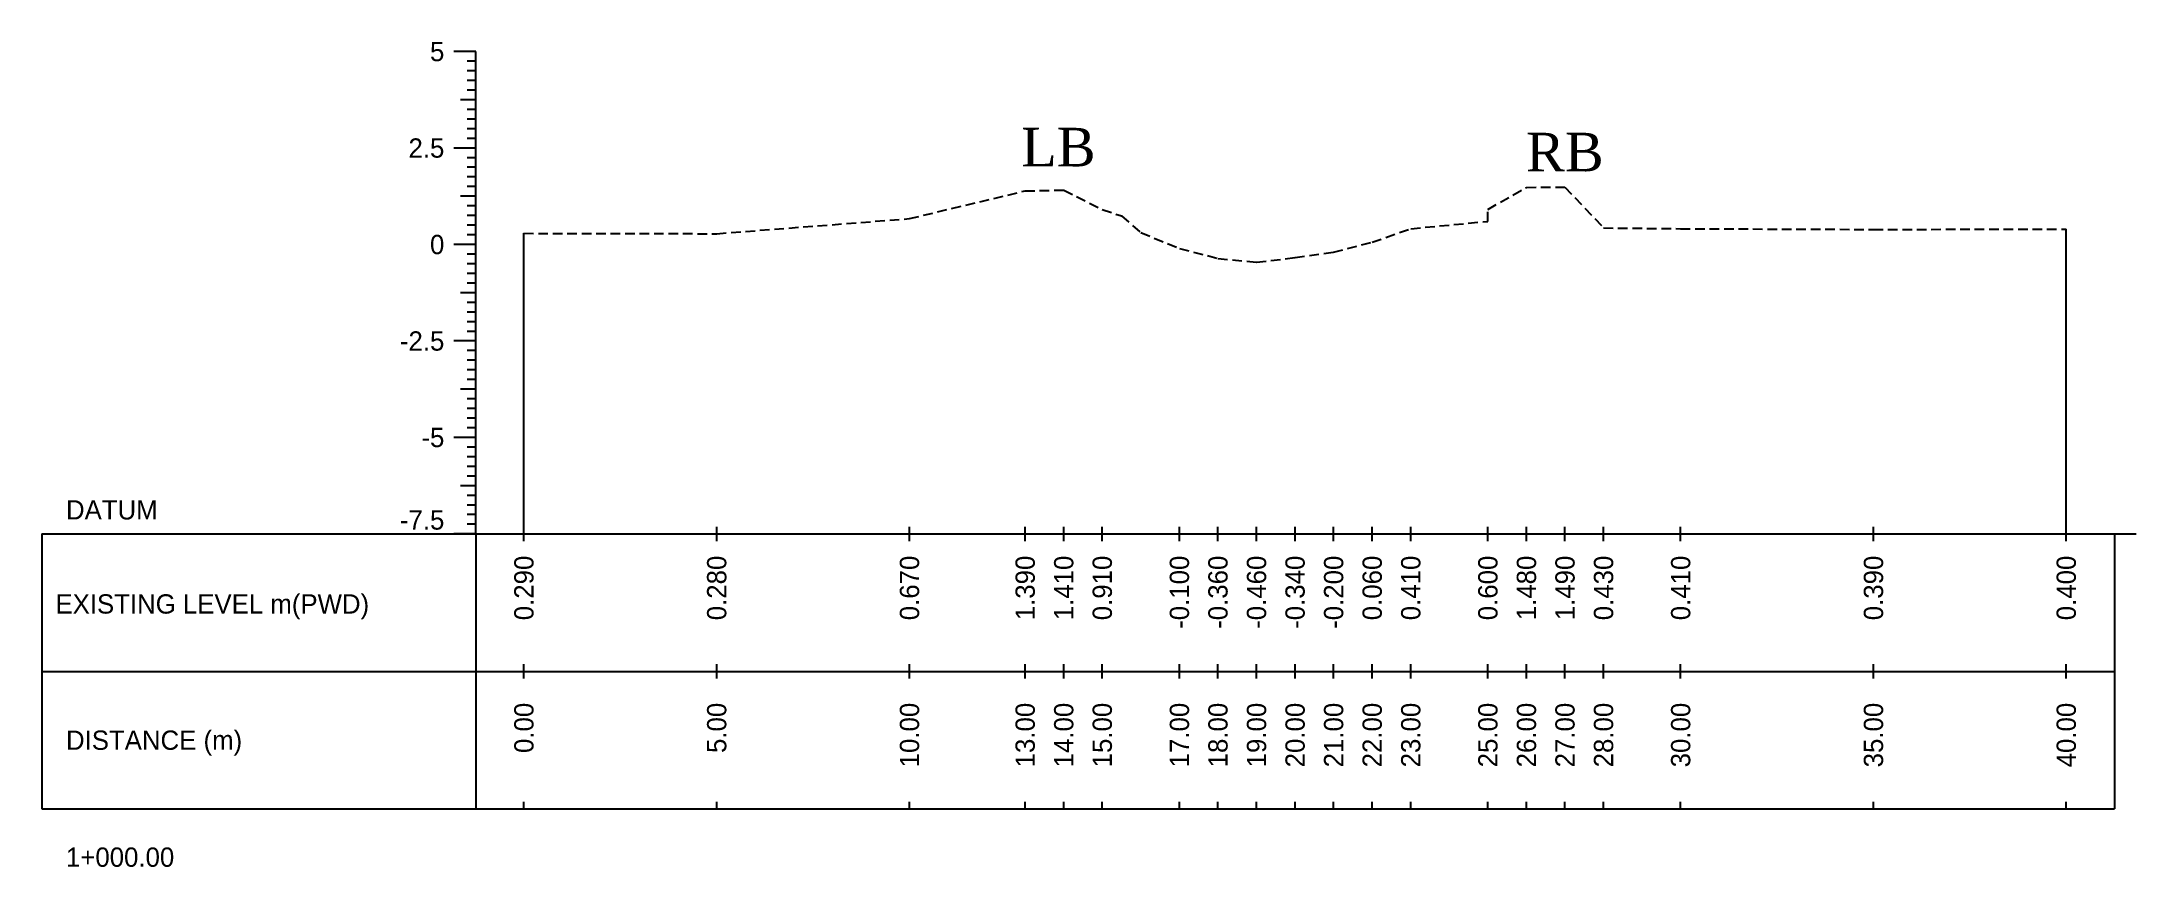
# Model space of a CAD drawing. Header units: inches. Extents: x -603 to 646, y -2572 to -1030.
# Drawn here: x 591.7 to 646, y -1338.4 to -1317.1 of the extents above; entities that cross this region are included whole.
import ezdxf
from ezdxf.enums import TextEntityAlignment as Align

# ---------------------------------------------------------------- set-up
doc = ezdxf.new("R2010")
doc.units = ezdxf.units.IN
doc.header["$MEASUREMENT"] = 0
doc.linetypes.add('HIDDEN', pattern=[0.375, 0.25, -0.125])
doc.layers.add('CS_Drawing', color=7, linetype='Continuous')
doc.layers.add('GL', color=3, linetype='HIDDEN')
doc.styles.add('romans', font='romans.shx')

msp = doc.modelspace()

# ---------------------------------------------------------------- texts
at = {"char_height": 1, "width": 4.19433, "attachment_point": 1, "style": 'romans'}
for s, insert in [('{\\fTimes New Roman|b0|i0|c0|p18;LB}', (617.102, -1319.287)), ('{\\fTimes New Roman|b0|i0|c0|p18;RB}', (630.194, -1319.415))]:
    msp.add_mtext(s, dxfattribs=dict(at, insert=insert))
at = {"layer": 'CS_Drawing'}
for s, p in [('5', (602.141, -1317.311)), ('2.5', (602.141, -1319.811)), ('0', (602.141, -1322.311)), ('-2.5', (602.141, -1324.811)), ('-5', (602.141, -1327.311))]:
    msp.add_text(s, height=0.5, dxfattribs=at).set_placement(p, align=Align.MIDDLE_RIGHT)
for s, p in [('DATUM', (592.329, -1329.186)), ('EXISTING LEVEL m(PWD)', (592.055, -1331.625)), ('DISTANCE (m)', (592.329, -1335.155)), ('1+000.00', (592.329, -1338.186))]:
    msp.add_text(s, height=0.5, dxfattribs=at).set_placement(p, align=Align.MIDDLE_LEFT)
msp.add_text('-7.5', height=0.5, dxfattribs=at).set_placement((602.141, -1329.699), align=Align.RIGHT)
for s, p in [('0.290', (604.204, -1330.374)), ('0.280', (609.204, -1330.374)), ('0.670', (614.204, -1330.374)), ('1.390', (617.204, -1330.374)), ('1.410', (618.204, -1330.374)), ('0.910', (619.204, -1330.374)), ('-0.100', (621.204, -1330.374)), ('-0.360', (622.204, -1330.374)), ('-0.460', (623.204, -1330.374)), ('-0.340', (624.204, -1330.374)), ('-0.200', (625.204, -1330.374)), ('0.060', (626.204, -1330.374)), ('0.410', (627.204, -1330.374)), ('0.600', (629.204, -1330.374)), ('1.480', (630.204, -1330.374)), ('1.490', (631.204, -1330.374)), ('0.430', (632.204, -1330.374)), ('0.410', (634.204, -1330.374)), ('0.390', (639.204, -1330.374)), ('0.400', (644.204, -1330.374)), ('0.00', (604.204, -1334.186)), ('5.00', (609.204, -1334.186)), ('10.00', (614.204, -1334.186)), ('13.00', (617.204, -1334.186)), ('14.00', (618.204, -1334.186)), ('15.00', (619.204, -1334.186)), ('17.00', (621.204, -1334.186)), ('18.00', (622.204, -1334.186)), ('19.00', (623.204, -1334.186)), ('20.00', (624.204, -1334.186)), ('21.00', (625.204, -1334.186)), ('22.00', (626.204, -1334.186)), ('23.00', (627.204, -1334.186)), ('25.00', (629.204, -1334.186)), ('26.00', (630.204, -1334.186)), ('27.00', (631.204, -1334.186)), ('28.00', (632.204, -1334.186)), ('30.00', (634.204, -1334.186)), ('35.00', (639.204, -1334.186)), ('40.00', (644.204, -1334.186))]:
    msp.add_text(s, height=0.5, rotation=90, dxfattribs=at).set_placement(p, align=Align.MIDDLE_RIGHT)

# ---------------------------------------------------------------- linework, layer by layer
at = {"layer": 'CS_Drawing'}
for p, q in [((602.954, -1317.311), (602.391, -1317.311)), ((602.954, -1317.311), (602.56, -1317.311)), ((602.954, -1317.311), (602.729, -1317.311)), ((602.954, -1317.561), (602.729, -1317.561)), ((602.954, -1329.811), (602.954, -1317.311)), ((602.954, -1317.811), (602.729, -1317.811)), ((602.954, -1318.061), (602.729, -1318.061)), ((602.954, -1318.561), (602.56, -1318.561)), ((602.954, -1318.311), (602.729, -1318.311)), ((602.954, -1318.561), (602.729, -1318.561)), ((602.954, -1318.811), (602.729, -1318.811)), ((602.954, -1319.061), (602.729, -1319.061)), ((602.954, -1319.311), (602.729, -1319.311)), ((602.954, -1319.561), (602.729, -1319.561)), ((602.954, -1319.811), (602.391, -1319.811)), ((602.954, -1319.811), (602.56, -1319.811)), ((602.954, -1319.811), (602.729, -1319.811)), ((602.954, -1320.061), (602.729, -1320.061)), ((602.954, -1320.311), (602.729, -1320.311)), ((602.954, -1320.561), (602.729, -1320.561)), ((602.954, -1320.811), (602.729, -1320.811)), ((602.954, -1321.061), (602.56, -1321.061)), ((602.954, -1321.061), (602.729, -1321.061)), ((602.954, -1321.311), (602.729, -1321.311)), ((602.954, -1321.561), (602.729, -1321.561)), ((602.954, -1321.811), (602.729, -1321.811)), ((644.204, -1329.811), (644.204, -1321.911)), ((602.954, -1322.311), (602.391, -1322.311)), ((602.954, -1322.311), (602.56, -1322.311)), ((602.954, -1322.061), (602.729, -1322.061)), ((602.954, -1322.311), (602.729, -1322.311)), ((604.204, -1329.811), (604.204, -1322.021)), ((602.954, -1322.561), (602.729, -1322.561)), ((602.954, -1322.811), (602.729, -1322.811)), ((602.954, -1323.561), (602.56, -1323.561)), ((602.954, -1323.061), (602.729, -1323.061)), ((602.954, -1323.311), (602.729, -1323.311)), ((602.954, -1323.561), (602.729, -1323.561)), ((602.954, -1323.811), (602.729, -1323.811)), ((602.954, -1324.061), (602.729, -1324.061)), ((602.954, -1324.311), (602.729, -1324.311)), ((602.954, -1324.561), (602.729, -1324.561)), ((602.954, -1324.811), (602.391, -1324.811)), ((602.954, -1324.811), (602.56, -1324.811)), ((602.954, -1324.811), (602.729, -1324.811)), ((602.954, -1325.061), (602.729, -1325.061)), ((602.954, -1325.311), (602.729, -1325.311)), ((602.954, -1325.561), (602.729, -1325.561)), ((602.954, -1326.061), (602.56, -1326.061)), ((602.954, -1325.811), (602.729, -1325.811)), ((602.954, -1326.061), (602.729, -1326.061)), ((602.954, -1326.311), (602.729, -1326.311)), ((602.954, -1326.561), (602.729, -1326.561)), ((602.954, -1326.811), (602.729, -1326.811)), ((602.954, -1327.311), (602.391, -1327.311)), ((602.954, -1327.311), (602.56, -1327.311)), ((602.954, -1327.061), (602.729, -1327.061)), ((602.954, -1327.311), (602.729, -1327.311)), ((602.954, -1327.561), (602.729, -1327.561)), ((602.954, -1327.811), (602.729, -1327.811)), ((602.954, -1328.061), (602.729, -1328.061)), ((602.954, -1328.311), (602.729, -1328.311)), ((602.954, -1328.561), (602.56, -1328.561)), ((602.954, -1328.561), (602.729, -1328.561)), ((602.954, -1328.811), (602.729, -1328.811)), ((602.954, -1329.061), (602.729, -1329.061)), ((602.954, -1329.311), (602.729, -1329.311)), ((602.954, -1329.561), (602.729, -1329.561)), ((591.704, -1329.811), (602.954, -1329.811)), ((591.704, -1329.811), (591.704, -1336.936)), ((602.954, -1329.811), (602.391, -1329.811)), ((602.954, -1329.811), (602.56, -1329.811)), ((602.954, -1329.811), (602.729, -1329.811)), ((602.954, -1329.811), (645.454, -1329.811)), ((602.954, -1329.811), (602.954, -1336.936)), ((604.204, -1329.999), (604.204, -1329.624)), ((609.204, -1329.999), (609.204, -1329.624)), ((614.204, -1329.999), (614.204, -1329.624)), ((617.204, -1329.999), (617.204, -1329.624)), ((618.204, -1329.999), (618.204, -1329.624)), ((619.204, -1329.999), (619.204, -1329.624)), ((621.204, -1329.999), (621.204, -1329.624)), ((622.204, -1329.999), (622.204, -1329.624)), ((623.204, -1329.999), (623.204, -1329.624)), ((624.204, -1329.999), (624.204, -1329.624)), ((625.204, -1329.999), (625.204, -1329.624)), ((626.204, -1329.999), (626.204, -1329.624)), ((627.204, -1329.999), (627.204, -1329.624)), ((629.204, -1329.999), (629.204, -1329.624)), ((630.204, -1329.999), (630.204, -1329.624)), ((631.204, -1329.999), (631.204, -1329.624)), ((632.204, -1329.999), (632.204, -1329.624)), ((634.204, -1329.999), (634.204, -1329.624)), ((639.204, -1329.999), (639.204, -1329.624)), ((644.204, -1329.999), (644.204, -1329.624)), ((645.454, -1329.811), (646.016, -1329.811)), ((645.454, -1329.811), (645.847, -1329.811)), ((645.454, -1329.811), (645.679, -1329.811)), ((645.454, -1329.811), (645.454, -1336.936)), ((604.204, -1333.561), (604.204, -1333.186)), ((609.204, -1333.561), (609.204, -1333.186)), ((614.204, -1333.561), (614.204, -1333.186)), ((617.204, -1333.561), (617.204, -1333.186)), ((618.204, -1333.561), (618.204, -1333.186)), ((619.204, -1333.561), (619.204, -1333.186)), ((621.204, -1333.561), (621.204, -1333.186)), ((622.204, -1333.561), (622.204, -1333.186)), ((623.204, -1333.561), (623.204, -1333.186)), ((624.204, -1333.561), (624.204, -1333.186)), ((625.204, -1333.561), (625.204, -1333.186)), ((626.204, -1333.561), (626.204, -1333.186)), ((627.204, -1333.561), (627.204, -1333.186)), ((629.204, -1333.561), (629.204, -1333.186)), ((630.204, -1333.561), (630.204, -1333.186)), ((631.204, -1333.561), (631.204, -1333.186)), ((632.204, -1333.561), (632.204, -1333.186)), ((634.204, -1333.561), (634.204, -1333.186)), ((639.204, -1333.561), (639.204, -1333.186)), ((644.204, -1333.561), (644.204, -1333.186)), ((591.704, -1333.374), (602.954, -1333.374)), ((602.954, -1333.374), (645.454, -1333.374)), ((602.954, -1333.374), (645.454, -1333.374)), ((591.704, -1336.936), (602.954, -1336.936)), ((602.954, -1336.936), (645.454, -1336.936)), ((604.204, -1336.936), (604.204, -1336.749)), ((609.204, -1336.936), (609.204, -1336.749)), ((614.204, -1336.936), (614.204, -1336.749)), ((617.204, -1336.936), (617.204, -1336.749)), ((618.204, -1336.936), (618.204, -1336.749)), ((619.204, -1336.936), (619.204, -1336.749)), ((621.204, -1336.936), (621.204, -1336.749)), ((622.204, -1336.936), (622.204, -1336.749)), ((623.204, -1336.936), (623.204, -1336.749)), ((624.204, -1336.936), (624.204, -1336.749)), ((625.204, -1336.936), (625.204, -1336.749)), ((626.204, -1336.936), (626.204, -1336.749)), ((627.204, -1336.936), (627.204, -1336.749)), ((629.204, -1336.936), (629.204, -1336.749)), ((630.204, -1336.936), (630.204, -1336.749)), ((631.204, -1336.936), (631.204, -1336.749)), ((632.204, -1336.936), (632.204, -1336.749)), ((634.204, -1336.936), (634.204, -1336.749)), ((639.204, -1336.936), (639.204, -1336.749)), ((644.204, -1336.936), (644.204, -1336.749))]:
    msp.add_line(p, q, dxfattribs=at)
at = {"layer": 'GL'}
msp.add_lwpolyline([(604.204, -1322.021), (609.204, -1322.031), (614.204, -1321.641), (617.204, -1320.921), (618.204, -1320.901), (619.204, -1321.401), (619.704, -1321.571), (620.204, -1322.001), (621.204, -1322.411), (622.204, -1322.671), (623.204, -1322.771), (624.204, -1322.651), (625.204, -1322.511), (626.204, -1322.251), (627.204, -1321.901), (629.204, -1321.711), (629.204, -1321.401), (630.204, -1320.831), (631.204, -1320.821), (632.204, -1321.881), (634.204, -1321.901), (639.204, -1321.921), (644.204, -1321.911), (644.204, -1321.911)], dxfattribs=at)

msp.set_redraw_order([(e.dxf.handle, doc.entitydb.next_handle()) for e in msp.query("TEXT MTEXT ATTDEF DIMENSION ARC_DIMENSION")])  # texts and dimensions are drawn at this point

doc.saveas('drawing.dxf')
